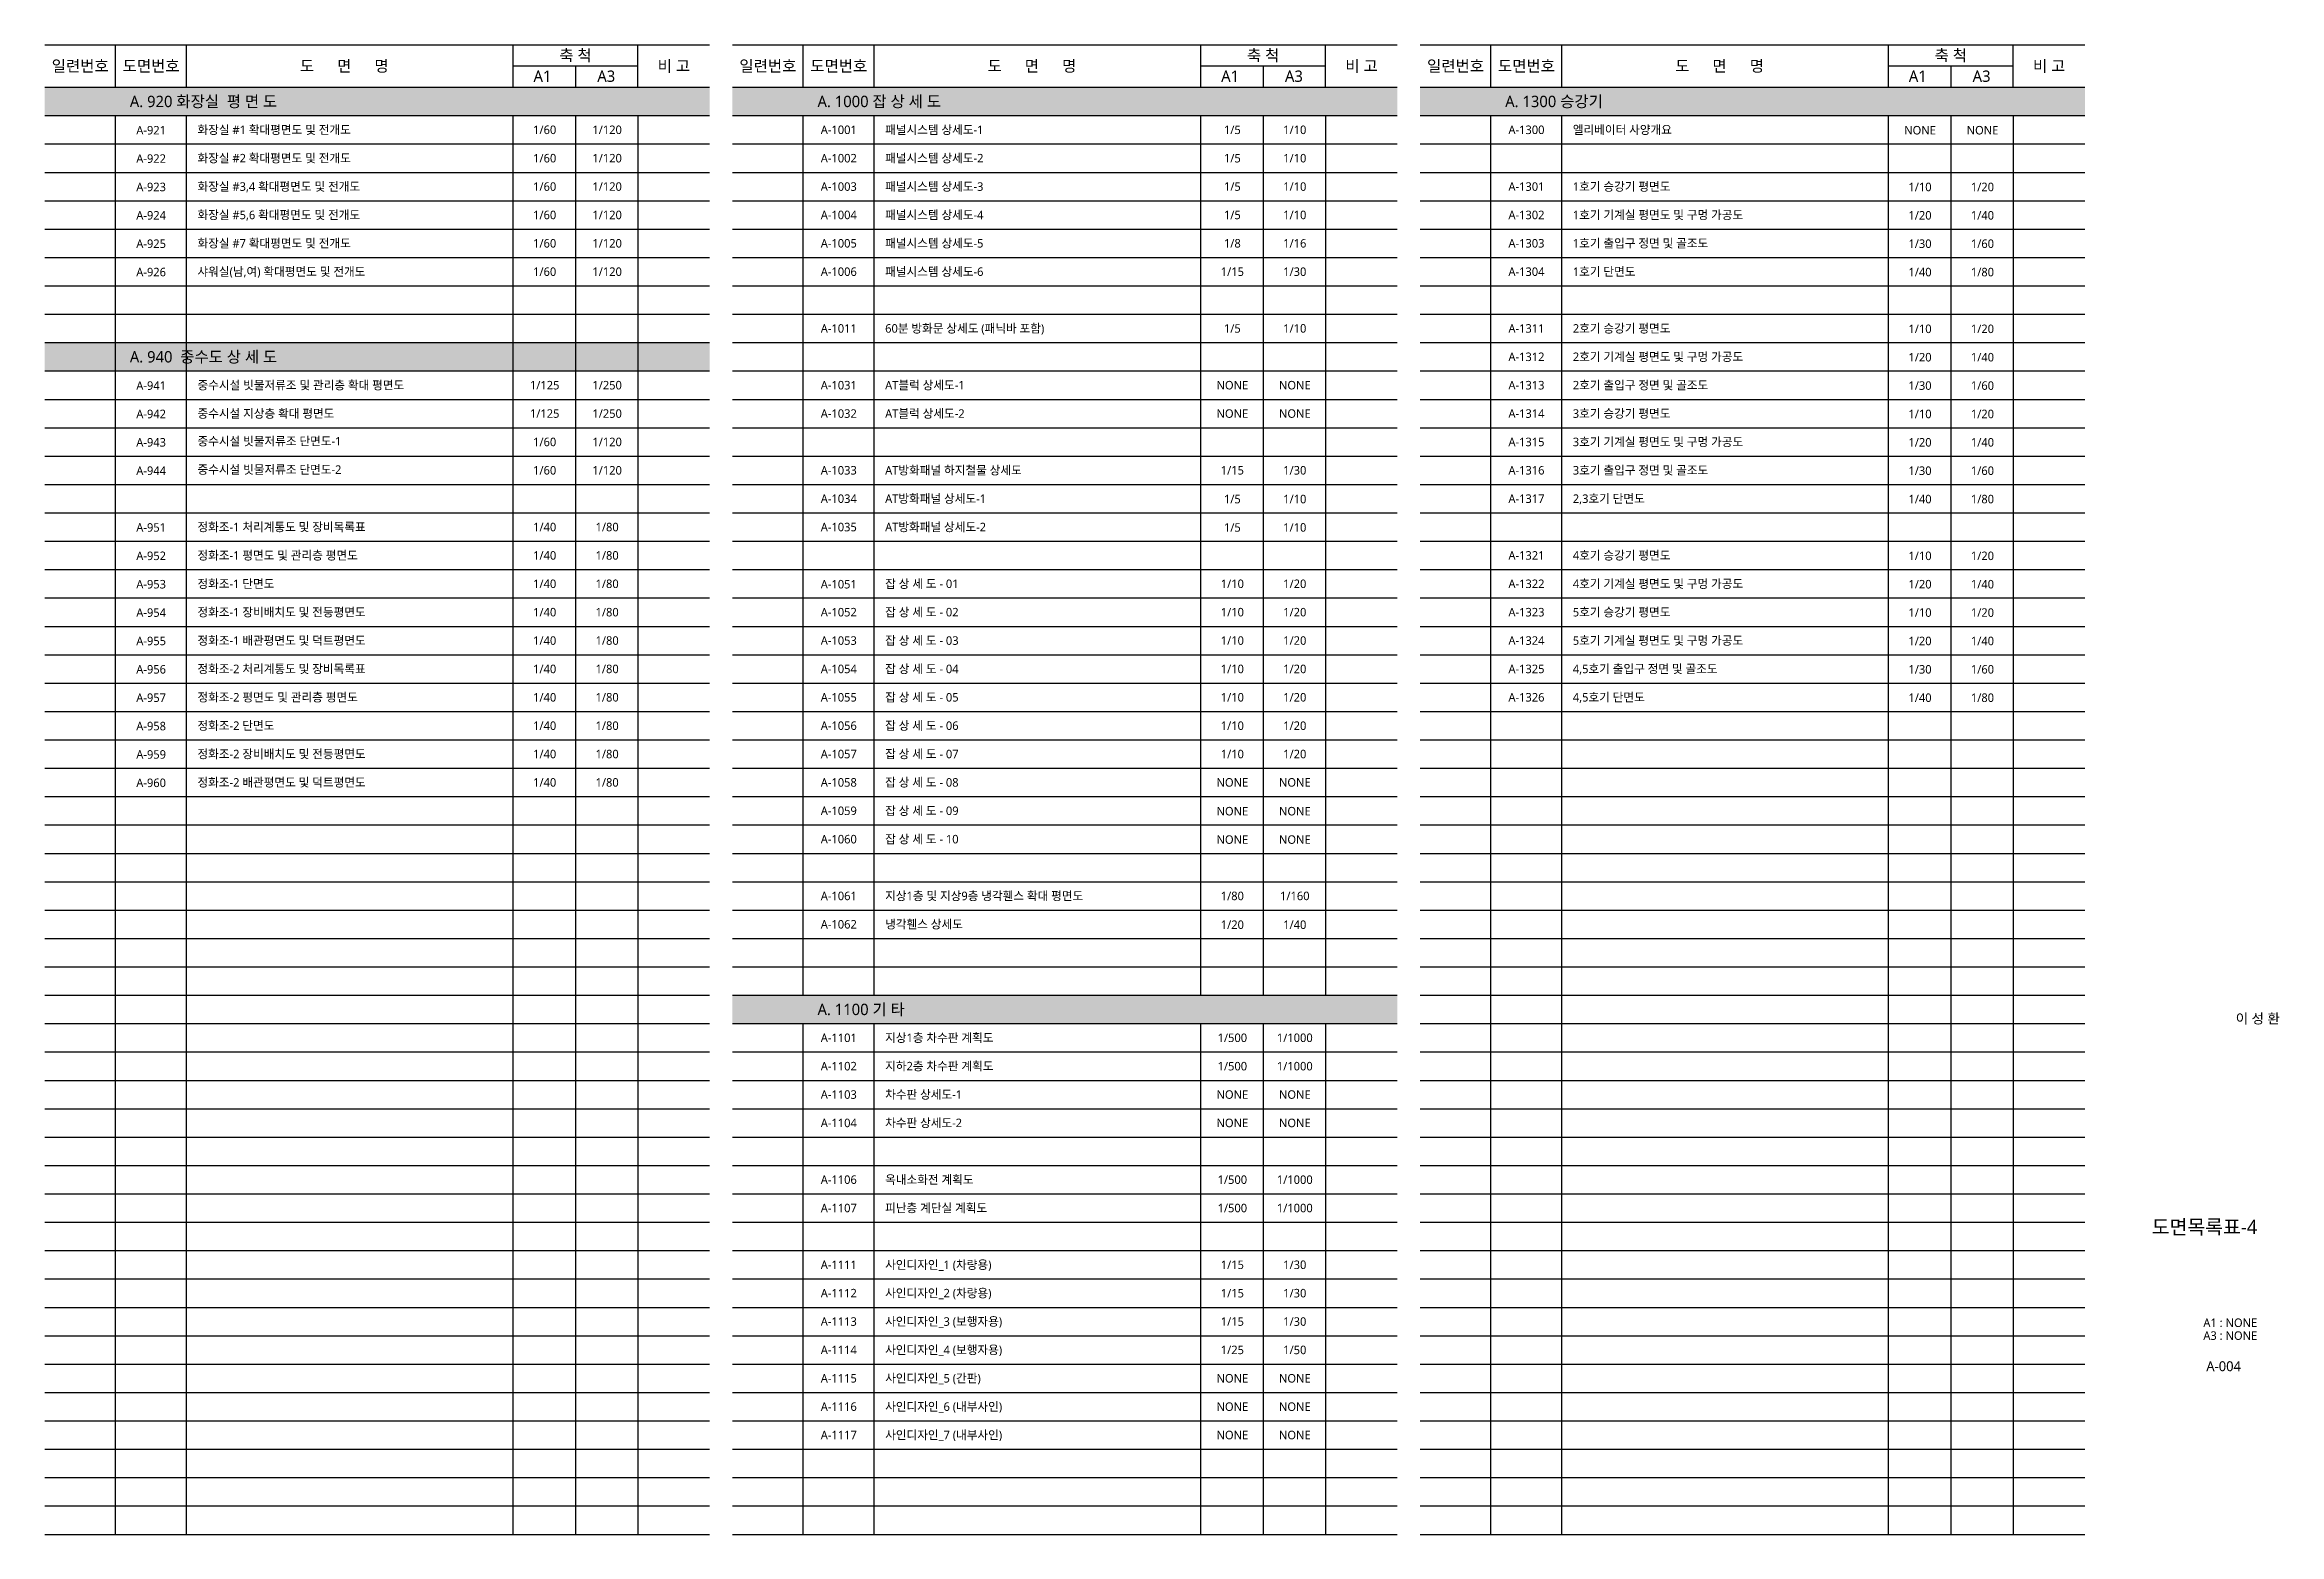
# Model space of a CAD drawing. Header units: millimetres. Extents: x 4153 to 7461, y -2683 to -2158.
# Drawn here: x 6673 to 7461, y -2683 to -2158 of the extents above; entities that cross this region are included whole.
import ezdxf
from ezdxf.enums import TextEntityAlignment as Align

# ---------------------------------------------------------------- set-up
doc = ezdxf.new("R2010")
doc.units = ezdxf.units.MM
doc.layers.get('0').update_dxf_attribs({"linetype": 'CONTINUOUS'})
for name, color, linetype in [('A-BORD-TEXT', 3, 'CONTINUOUS'), ('A-XXXX-SOLD', 252, 'CONTINUOUS'), ('A-XXXX-TABL', 7, 'CONTINUOUS'), ('A-XXXX-TXT2', 3, 'CONTINUOUS')]:
    doc.layers.add(name, color=color, linetype=linetype)
doc.styles.add('맑은고딕', font='malgun.ttf')

msp = doc.modelspace()

# ---------------------------------------------------------------- texts
at = {"layer": 'A-BORD-TEXT', "style": '맑은고딕'}
for s, p in [('이 성 환', (7460.75, -2503.45)), ('A-004', (7447.06, -2625.98))]:
    msp.add_text(s, height=3.5, dxfattribs=at).set_placement(p, align=Align.RIGHT)
msp.add_text('도면목록표-4', height=5, dxfattribs=at).set_placement((7434.24, -2575.15), align=Align.MIDDLE_CENTER)
for s, p in [('A1 : NONE', (7433.81, -2610.41)), ('A3 : NONE', (7433.81, -2614.94))]:
    msp.add_text(s, height=3, dxfattribs=at).set_placement(p)
at = {"layer": 'A-XXXX-TXT2', "style": '맑은고딕'}
for s, height, p in [('일련번호', 4, (6685.86, -2165.98)), ('도면번호', 4, (6710.86, -2165.98)), ('도      면      명', 4, (6778.9, -2165.98)), ('축 척', 4, (6860.37, -2162.23)), ('비 고', 4, (6894.99, -2165.98)), ('일련번호', 4, (6928.11, -2165.98)), ('도면번호', 4, (6953.11, -2165.98)), ('도      면      명', 4, (7021.15, -2165.98)), ('축 척', 4, (7102.62, -2162.23)), ('비 고', 4, (7137.24, -2165.98)), ('일련번호', 4, (7170.36, -2165.98)), ('도면번호', 4, (7195.36, -2165.98)), ('도      면      명', 4, (7263.4, -2165.98)), ('축 척', 4, (7344.87, -2162.23)), ('비 고', 4, (7379.49, -2165.98)), ('A1', 4, (7333.22, -2169.58)), ('A3', 4, (7355.69, -2169.58)), ('A-1300', 3, (7195.36, -2188.48)), ('NONE', 3, (7334, -2188.62)), ('NONE', 3, (7356, -2188.62)), ('A-922', 3, (6710.86, -2198.62)), ('1/60', 3, (6849.5, -2198.48)), ('1/120', 3, (6871.5, -2198.48)), ('A-1002', 3, (6953.11, -2198.48)), ('1/5', 3, (7091.75, -2198.48)), ('1/10', 3, (7113.75, -2198.48)), ('A-923', 3, (6710.86, -2208.62)), ('1/60', 3, (6849.5, -2208.48)), ('1/120', 3, (6871.5, -2208.48)), ('A-1003', 3, (6953.11, -2208.48)), ('1/5', 3, (7091.75, -2208.48)), ('1/10', 3, (7113.75, -2208.48)), ('A-1301', 3, (7195.36, -2208.48)), ('1/10', 3, (7334, -2208.62)), ('1/20', 3, (7356, -2208.62)), ('A-924', 3, (6710.86, -2218.62)), ('1/60', 3, (6849.5, -2218.48)), ('1/120', 3, (6871.5, -2218.48)), ('A-1004', 3, (6953.11, -2218.48)), ('1/5', 3, (7091.75, -2218.48)), ('1/10', 3, (7113.75, -2218.48)), ('A-1302', 3, (7195.36, -2218.48)), ('1/20', 3, (7334, -2218.62)), ('1/40', 3, (7356, -2218.62)), ('A-925', 3, (6710.86, -2228.62)), ('1/60', 3, (6849.5, -2228.48)), ('1/120', 3, (6871.5, -2228.48)), ('A-1005', 3, (6953.11, -2228.48)), ('1/8', 3, (7091.75, -2228.48)), ('1/16', 3, (7113.75, -2228.48)), ('A-1303', 3, (7195.36, -2228.48)), ('1/30', 3, (7334, -2228.62)), ('1/60', 3, (7356, -2228.62)), ('A-926', 3, (6710.86, -2238.62)), ('1/60', 3, (6849.5, -2238.48)), ('1/120', 3, (6871.5, -2238.48)), ('A-1006', 3, (6953.11, -2238.48)), ('1/15', 3, (7091.75, -2238.48)), ('1/30', 3, (7113.75, -2238.48)), ('A-1304', 3, (7195.36, -2238.48)), ('1/40', 3, (7334, -2238.62)), ('1/80', 3, (7356, -2238.62)), ('A-1011', 3, (6953.11, -2258.48)), ('1/5', 3, (7091.75, -2258.48)), ('1/10', 3, (7113.75, -2258.48)), ('A-1311', 3, (7195.36, -2258.48)), ('1/10', 3, (7334, -2258.62)), ('1/20', 3, (7356, -2258.62)), ('A-1312', 3, (7195.36, -2268.48)), ('1/20', 3, (7334, -2268.62)), ('1/40', 3, (7356, -2268.62)), ('A-941', 3, (6710.86, -2278.62)), ('1/125', 3, (6849.5, -2278.48)), ('1/250', 3, (6871.5, -2278.48)), ('A-1031', 3, (6953.11, -2278.48)), ('NONE', 3, (7091.75, -2278.48)), ('NONE', 3, (7113.75, -2278.48)), ('A-1313', 3, (7195.36, -2278.48)), ('1/30', 3, (7334, -2278.62)), ('1/60', 3, (7356, -2278.62)), ('A-942', 3, (6710.86, -2288.62)), ('1/125', 3, (6849.5, -2288.48)), ('1/250', 3, (6871.5, -2288.48)), ('A-1032', 3, (6953.11, -2288.48)), ('NONE', 3, (7091.75, -2288.48)), ('NONE', 3, (7113.75, -2288.48)), ('A-1314', 3, (7195.36, -2288.48)), ('1/10', 3, (7334, -2288.62)), ('1/20', 3, (7356, -2288.62)), ('A-943', 3, (6710.86, -2298.62)), ('1/60', 3, (6849.5, -2298.48)), ('1/120', 3, (6871.5, -2298.48)), ('A-1315', 3, (7195.36, -2298.48)), ('1/20', 3, (7334, -2298.62)), ('1/40', 3, (7356, -2298.62)), ('A-944', 3, (6710.86, -2308.62)), ('1/60', 3, (6849.5, -2308.48)), ('1/120', 3, (6871.5, -2308.48)), ('A-1033', 3, (6953.11, -2308.48)), ('1/15', 3, (7091.75, -2308.48)), ('1/30', 3, (7113.75, -2308.48)), ('A-1316', 3, (7195.36, -2308.48)), ('1/30', 3, (7334, -2308.62)), ('1/60', 3, (7356, -2308.62)), ('A-1034', 3, (6953.11, -2318.48)), ('1/5', 3, (7091.75, -2318.62)), ('1/10', 3, (7113.75, -2318.62)), ('A-1317', 3, (7195.36, -2318.48)), ('1/40', 3, (7334, -2318.62)), ('1/80', 3, (7356, -2318.62)), ('A-951', 3, (6710.86, -2328.62)), ('1/40', 3, (6849.5, -2328.48)), ('1/80', 3, (6871.5, -2328.48)), ('A-1035', 3, (6953.11, -2328.48)), ('1/5', 3, (7091.75, -2328.62)), ('1/10', 3, (7113.75, -2328.62)), ('A-952', 3, (6710.86, -2338.62)), ('1/40', 3, (6849.5, -2338.48)), ('1/80', 3, (6871.5, -2338.48)), ('A-1321', 3, (7195.36, -2338.48)), ('1/10', 3, (7334, -2338.62)), ('1/20', 3, (7356, -2338.62)), ('A-953', 3, (6710.86, -2348.62)), ('1/40', 3, (6849.5, -2348.48)), ('1/80', 3, (6871.5, -2348.48)), ('A-1051', 3, (6953.11, -2348.62)), ('1/10', 3, (7091.75, -2348.48)), ('1/20', 3, (7113.75, -2348.48)), ('A-1322', 3, (7195.36, -2348.48)), ('1/20', 3, (7334, -2348.62)), ('1/40', 3, (7356, -2348.62)), ('A-954', 3, (6710.86, -2358.62)), ('1/40', 3, (6849.5, -2358.48)), ('1/80', 3, (6871.5, -2358.48)), ('A-1052', 3, (6953.11, -2358.48)), ('1/10', 3, (7091.75, -2358.48)), ('1/20', 3, (7113.75, -2358.48)), ('A-1323', 3, (7195.36, -2358.48)), ('1/10', 3, (7334, -2358.62)), ('1/20', 3, (7356, -2358.62)), ('A-955', 3, (6710.86, -2368.62)), ('1/40', 3, (6849.5, -2368.48)), ('1/80', 3, (6871.5, -2368.48)), ('A-1053', 3, (6953.11, -2368.48)), ('1/10', 3, (7091.75, -2368.48)), ('1/20', 3, (7113.75, -2368.48)), ('A-1324', 3, (7195.36, -2368.48)), ('1/20', 3, (7334, -2368.62)), ('1/40', 3, (7356, -2368.62)), ('A-956', 3, (6710.86, -2378.62)), ('1/40', 3, (6849.5, -2378.48)), ('1/80', 3, (6871.5, -2378.48)), ('A-1054', 3, (6953.11, -2378.48)), ('1/10', 3, (7091.75, -2378.48)), ('1/20', 3, (7113.75, -2378.48)), ('A-1325', 3, (7195.36, -2378.48)), ('1/30', 3, (7334, -2378.62)), ('1/60', 3, (7356, -2378.62)), ('A-957', 3, (6710.86, -2388.62)), ('1/40', 3, (6849.5, -2388.48)), ('1/80', 3, (6871.5, -2388.48)), ('A-1055', 3, (6953.11, -2388.48)), ('1/10', 3, (7091.75, -2388.48)), ('1/20', 3, (7113.75, -2388.48)), ('A-1326', 3, (7195.36, -2388.48)), ('1/40', 3, (7334, -2388.62)), ('1/80', 3, (7356, -2388.62)), ('A-958', 3, (6710.86, -2398.62)), ('1/40', 3, (6849.5, -2398.48)), ('1/80', 3, (6871.5, -2398.48)), ('A-1056', 3, (6953.11, -2398.48)), ('1/10', 3, (7091.75, -2398.48)), ('1/20', 3, (7113.75, -2398.48)), ('A-959', 3, (6710.86, -2408.62)), ('1/40', 3, (6849.5, -2408.48)), ('1/80', 3, (6871.5, -2408.48)), ('A-1057', 3, (6953.11, -2408.48)), ('1/10', 3, (7091.75, -2408.48)), ('1/20', 3, (7113.75, -2408.48)), ('A-960', 3, (6710.86, -2418.62)), ('1/40', 3, (6849.5, -2418.48)), ('1/80', 3, (6871.5, -2418.48)), ('A-1058', 3, (6953.11, -2418.48)), ('NONE', 3, (7091.75, -2418.48)), ('NONE', 3, (7113.75, -2418.48)), ('A-1059', 3, (6953.11, -2428.48)), ('NONE', 3, (7091.75, -2428.62)), ('NONE', 3, (7113.75, -2428.62)), ('A-1060', 3, (6953.11, -2438.48)), ('NONE', 3, (7091.75, -2438.62)), ('NONE', 3, (7113.75, -2438.62)), ('A-1061', 3, (6953.11, -2458.48)), ('1/80', 3, (7091.75, -2458.48)), ('1/160', 3, (7113.75, -2458.48)), ('A-1062', 3, (6953.11, -2468.48)), ('1/20', 3, (7091.75, -2468.62)), ('1/40', 3, (7113.75, -2468.62)), ('A-1102', 3, (6953.11, -2518.48)), ('1/500', 3, (7091.75, -2518.48)), ('1/1000', 3, (7113.75, -2518.48)), ('A-1103', 3, (6953.11, -2528.48)), ('NONE', 3, (7091.75, -2528.48)), ('NONE', 3, (7113.75, -2528.48)), ('A-1104', 3, (6953.11, -2538.48)), ('NONE', 3, (7091.75, -2538.48)), ('NONE', 3, (7113.75, -2538.48)), ('A-1106', 3, (6953.11, -2558.48)), ('1/500', 3, (7091.75, -2558.48)), ('1/1000', 3, (7113.75, -2558.48)), ('A-1107', 3, (6953.11, -2568.48)), ('1/500', 3, (7091.75, -2568.48)), ('1/1000', 3, (7113.75, -2568.48)), ('A-1111', 3, (6953.11, -2588.48)), ('1/15', 3, (7091.75, -2588.48)), ('1/30', 3, (7113.75, -2588.48)), ('A-1112', 3, (6953.11, -2598.48)), ('1/15', 3, (7091.75, -2598.48)), ('1/30', 3, (7113.75, -2598.48)), ('A-1113', 3, (6953.11, -2608.48)), ('1/15', 3, (7091.75, -2608.48)), ('1/30', 3, (7113.75, -2608.48)), ('A-1114', 3, (6953.11, -2618.48)), ('1/25', 3, (7091.75, -2618.48)), ('1/50', 3, (7113.75, -2618.48)), ('A-1115', 3, (6953.11, -2628.48)), ('NONE', 3, (7091.75, -2628.48)), ('NONE', 3, (7113.75, -2628.48)), ('A-1116', 3, (6953.11, -2638.48)), ('NONE', 3, (7091.75, -2638.48)), ('NONE', 3, (7113.75, -2638.48)), ('A-1117', 3, (6953.11, -2648.48)), ('NONE', 3, (7091.75, -2648.48)), ('NONE', 3, (7113.75, -2648.48))]:
    msp.add_text(s, height=height, dxfattribs=at).set_placement(p, align=Align.MIDDLE_CENTER)
for s, height, p in [('A. 1300 승강기', 4, (7187.86, -2178.48)), ('엘리베이터 사양개요', 3, (7211.69, -2188.48)), ('화장실 #2 확대평면도 및 전개도', 3, (6727.19, -2198.48)), ('패널시스템 상세도-2', 3, (6969.44, -2198.48)), ('화장실 #3,4 확대평면도 및 전개도', 3, (6727.19, -2208.48)), ('패널시스템 상세도-3', 3, (6969.44, -2208.48)), ('1호기 승강기 평면도', 3, (7211.69, -2208.48)), ('화장실 #5,6 확대평면도 및 전개도', 3, (6727.19, -2218.48)), ('패널시스템 상세도-4', 3, (6969.44, -2218.48)), ('1호기 기계실 평면도 및 구멍 가공도', 3, (7211.69, -2218.48)), ('화장실 #7 확대평면도 및 전개도', 3, (6727.19, -2228.48)), ('패널시스템 상세도-5', 3, (6969.44, -2228.48)), ('1호기 출입구 정면 및 골조도', 3, (7211.69, -2228.48)), ('샤워실(남,여) 확대평면도 및 전개도', 3, (6727.19, -2238.48)), ('패널시스템 상세도-6', 3, (6969.44, -2238.48)), ('1호기 단면도', 3, (7211.69, -2238.48)), ('60분 방화문 상세도 (패닉바 포함)', 3, (6969.44, -2258.48)), ('2호기 승강기 평면도', 3, (7211.69, -2258.48)), ('A. 940  중수도 상 세 도', 4, (6703.36, -2268.48)), ('2호기 기계실 평면도 및 구멍 가공도', 3, (7211.69, -2268.48)), ('중수시설 빗물저류조 및 관리층 확대 평면도', 3, (6727.19, -2278.48)), ('AT블럭 상세도-1', 3, (6969.44, -2278.48)), ('2호기 출입구 정면 및 골조도', 3, (7211.69, -2278.48)), ('중수시설 지상층 확대 평면도', 3, (6727.19, -2288.48)), ('AT블럭 상세도-2', 3, (6969.44, -2288.48)), ('3호기 승강기 평면도', 3, (7211.69, -2288.48)), ('중수시설 빗물저류조 단면도-1', 3, (6727.19, -2298.23)), ('3호기 기계실 평면도 및 구멍 가공도', 3, (7211.69, -2298.48)), ('중수시설 빗물저류조 단면도-2', 3, (6727.19, -2308.23)), ('AT방화패널 하지철물 상세도', 3, (6969.44, -2308.48)), ('3호기 출입구 정면 및 골조도', 3, (7211.69, -2308.48)), ('AT방화패널 상세도-1', 3, (6969.44, -2318.48)), ('2,3호기 단면도', 3, (7211.69, -2318.48)), ('정화조-1 처리계통도 및 장비목록표', 3, (6727.19, -2328.48)), ('AT방화패널 상세도-2', 3, (6969.44, -2328.48)), ('정화조-1 평면도 및 관리층 평면도', 3, (6727.19, -2338.48)), ('4호기 승강기 평면도', 3, (7211.69, -2338.48)), ('정화조-1 단면도', 3, (6727.19, -2348.48)), ('잡 상 세 도 - 01', 3, (6969.44, -2348.48)), ('4호기 기계실 평면도 및 구멍 가공도', 3, (7211.69, -2348.48)), ('정화조-1 장비배치도 및 전등평면도', 3, (6727.19, -2358.48)), ('잡 상 세 도 - 02', 3, (6969.44, -2358.48)), ('5호기 승강기 평면도', 3, (7211.69, -2358.48)), ('정화조-1 배관평면도 및 덕트평면도', 3, (6727.19, -2368.48)), ('잡 상 세 도 - 03', 3, (6969.44, -2368.48)), ('5호기 기계실 평면도 및 구멍 가공도', 3, (7211.69, -2368.48)), ('정화조-2 처리계통도 및 장비목록표', 3, (6727.19, -2378.48)), ('잡 상 세 도 - 04', 3, (6969.44, -2378.48)), ('4,5호기 출입구 정면 및 골조도', 3, (7211.69, -2378.48)), ('정화조-2 평면도 및 관리층 평면도', 3, (6727.19, -2388.48)), ('잡 상 세 도 - 05', 3, (6969.44, -2388.48)), ('4,5호기 단면도', 3, (7211.69, -2388.48)), ('정화조-2 단면도', 3, (6727.19, -2398.48)), ('잡 상 세 도 - 06', 3, (6969.44, -2398.48)), ('정화조-2 장비배치도 및 전등평면도', 3, (6727.19, -2408.48)), ('잡 상 세 도 - 07', 3, (6969.44, -2408.48)), ('정화조-2 배관평면도 및 덕트평면도', 3, (6727.19, -2418.48)), ('잡 상 세 도 - 08', 3, (6969.44, -2418.48)), ('잡 상 세 도 - 09', 3, (6969.44, -2428.48)), ('잡 상 세 도 - 10', 3, (6969.44, -2438.48)), ('지상1층 및 지상9층 냉각휀스 확대 평면도', 3, (6969.44, -2458.48)), ('냉각휀스 상세도', 3, (6969.44, -2468.48)), ('지하2층 차수판 계획도', 3, (6969.44, -2518.48)), ('차수판 상세도-1', 3, (6969.44, -2528.48)), ('차수판 상세도-2', 3, (6969.44, -2538.48)), ('옥내소화전 계획도', 3, (6969.44, -2558.48)), ('피난층 계단실 계획도', 3, (6969.44, -2568.48)), ('사인디자인_1 (차량용)', 3, (6969.44, -2588.48)), ('사인디자인_2 (차량용)', 3, (6969.44, -2598.48)), ('사인디자인_3 (보행자용)', 3, (6969.44, -2608.48)), ('사인디자인_4 (보행자용)', 3, (6969.44, -2618.48)), ('사인디자인_5 (간판)', 3, (6969.44, -2628.48)), ('사인디자인_6 (내부사인)', 3, (6969.44, -2638.48)), ('사인디자인_7 (내부사인)', 3, (6969.44, -2648.48))]:
    msp.add_text(s, height=height, dxfattribs=at).set_placement(p, align=Align.MIDDLE_LEFT)

# ---------------------------------------------------------------- blocks, each defined once
blk = doc.blocks.new('Table')
at = {"layer": 'A-XXXX-TABL', "color": 2}
for p, q in [((0, 525), (234.25, 525)), ((242.25, 525), (476.5, 525)), ((484.5, 525), (718.75, 525)), ((0, 510), (234.25, 510)), ((242.25, 510), (476.5, 510)), ((484.5, 510), (718.75, 510)), ((0, 0), (234.25, 0)), ((242.25, 0), (476.5, 0)), ((484.5, 0), (718.75, 0))]:
    blk.add_line(p, q, dxfattribs=at)
at = {"layer": 'A-XXXX-TABL'}
for p, q in [((25, 510), (25, 525)), ((50, 510), (50, 525)), ((165, 510), (165, 525)), ((209, 510), (209, 525)), ((267.25, 510), (267.25, 525)), ((292.25, 510), (292.25, 525)), ((407.25, 510), (407.25, 525)), ((451.25, 510), (451.25, 525)), ((509.5, 510), (509.5, 525)), ((534.5, 510), (534.5, 525)), ((649.5, 510), (649.5, 525)), ((693.5, 510), (693.5, 525)), ((165, 517.5), (209, 517.5)), ((187, 517.5), (187, 510)), ((407.25, 517.5), (451.25, 517.5)), ((429.25, 517.5), (429.25, 510)), ((649.5, 517.5), (693.5, 517.5)), ((671.5, 517.5), (671.5, 510)), ((25, 0), (25, 500)), ((50, 0), (50, 500)), ((165, 0), (165, 500)), ((187, 500), (187, 0)), ((209, 500), (209, 0)), ((267.25, 0), (267.25, 500)), ((292.25, 0), (292.25, 500)), ((407.25, 0), (407.25, 500)), ((429.25, 500), (429.25, 0)), ((451.25, 500), (451.25, 0)), ((509.5, 0), (509.5, 500)), ((534.5, 0), (534.5, 500)), ((649.5, 0), (649.5, 500)), ((671.5, 500), (671.5, 0)), ((693.5, 500), (693.5, 0))]:
    blk.add_line(p, q, dxfattribs=at)
at = {"layer": 'A-XXXX-TABL', "color": 3}
for p, q in [((0, 500), (234.25, 500)), ((242.25, 500), (476.5, 500)), ((484.5, 500), (718.75, 500))]:
    blk.add_line(p, q, dxfattribs=at)
at = {"layer": 'A-XXXX-TABL', "color": 8}
for p, q in [((0, 490), (234.25, 490)), ((242.25, 490), (476.5, 490)), ((484.5, 490), (718.75, 490)), ((0, 480), (234.25, 480)), ((242.25, 480), (476.5, 480)), ((484.5, 480), (718.75, 480)), ((0, 470), (234.25, 470)), ((242.25, 470), (476.5, 470)), ((484.5, 470), (718.75, 470)), ((0, 460), (234.25, 460)), ((242.25, 460), (476.5, 460)), ((484.5, 460), (718.75, 460)), ((0, 450), (234.25, 450)), ((242.25, 450), (476.5, 450)), ((484.5, 450), (718.75, 450)), ((0, 440), (234.25, 440)), ((242.25, 440), (476.5, 440)), ((484.5, 440), (718.75, 440)), ((0, 430), (234.25, 430)), ((242.25, 430), (476.5, 430)), ((484.5, 430), (718.75, 430)), ((0, 420), (234.25, 420)), ((242.25, 420), (476.5, 420)), ((484.5, 420), (718.75, 420)), ((0, 410), (234.25, 410)), ((242.25, 410), (476.5, 410)), ((484.5, 410), (718.75, 410)), ((0, 400), (234.25, 400)), ((242.25, 400), (476.5, 400)), ((484.5, 400), (718.75, 400)), ((0, 390), (234.25, 390)), ((242.25, 390), (476.5, 390)), ((484.5, 390), (718.75, 390)), ((0, 380), (234.25, 380)), ((242.25, 380), (476.5, 380)), ((484.5, 380), (718.75, 380)), ((0, 370), (234.25, 370)), ((242.25, 370), (476.5, 370)), ((484.5, 370), (718.75, 370)), ((0, 360), (234.25, 360)), ((242.25, 360), (476.5, 360)), ((484.5, 360), (718.75, 360)), ((0, 350), (234.25, 350)), ((242.25, 350), (476.5, 350)), ((484.5, 350), (718.75, 350)), ((0, 340), (234.25, 340)), ((242.25, 340), (476.5, 340)), ((484.5, 340), (718.75, 340)), ((0, 330), (234.25, 330)), ((242.25, 330), (476.5, 330)), ((484.5, 330), (718.75, 330)), ((0, 320), (234.25, 320)), ((242.25, 320), (476.5, 320)), ((484.5, 320), (718.75, 320)), ((0, 310), (234.25, 310)), ((242.25, 310), (476.5, 310)), ((484.5, 310), (718.75, 310)), ((0, 300), (234.25, 300)), ((242.25, 300), (476.5, 300)), ((484.5, 300), (718.75, 300)), ((0, 290), (234.25, 290)), ((242.25, 290), (476.5, 290)), ((484.5, 290), (718.75, 290)), ((0, 280), (234.25, 280)), ((242.25, 280), (476.5, 280)), ((484.5, 280), (718.75, 280)), ((0, 270), (234.25, 270)), ((242.25, 270), (476.5, 270)), ((484.5, 270), (718.75, 270)), ((0, 260), (234.25, 260)), ((242.25, 260), (476.5, 260)), ((484.5, 260), (718.75, 260)), ((0, 250), (234.25, 250)), ((242.25, 250), (476.5, 250)), ((484.5, 250), (718.75, 250)), ((0, 240), (234.25, 240)), ((242.25, 240), (476.5, 240)), ((484.5, 240), (718.75, 240)), ((0, 230), (234.25, 230)), ((242.25, 230), (476.5, 230)), ((484.5, 230), (718.75, 230)), ((0, 220), (234.25, 220)), ((242.25, 220), (476.5, 220)), ((484.5, 220), (718.75, 220)), ((0, 210), (234.25, 210)), ((242.25, 210), (476.5, 210)), ((484.5, 210), (718.75, 210)), ((0, 200), (234.25, 200)), ((242.25, 200), (476.5, 200)), ((484.5, 200), (718.75, 200)), ((0, 190), (234.25, 190)), ((242.25, 190), (476.5, 190)), ((484.5, 190), (718.75, 190)), ((0, 180), (234.25, 180)), ((242.25, 180), (476.5, 180)), ((484.5, 180), (718.75, 180)), ((0, 170), (234.25, 170)), ((242.25, 170), (476.5, 170)), ((484.5, 170), (718.75, 170)), ((0, 160), (234.25, 160)), ((242.25, 160), (476.5, 160)), ((484.5, 160), (718.75, 160)), ((0, 150), (234.25, 150)), ((242.25, 150), (476.5, 150)), ((484.5, 150), (718.75, 150)), ((0, 140), (234.25, 140)), ((242.25, 140), (476.5, 140)), ((484.5, 140), (718.75, 140)), ((0, 130), (234.25, 130)), ((242.25, 130), (476.5, 130)), ((484.5, 130), (718.75, 130)), ((0, 120), (234.25, 120)), ((242.25, 120), (476.5, 120)), ((484.5, 120), (718.75, 120)), ((0, 110), (234.25, 110)), ((242.25, 110), (476.5, 110)), ((484.5, 110), (718.75, 110)), ((0, 100), (234.25, 100)), ((242.25, 100), (476.5, 100)), ((484.5, 100), (718.75, 100)), ((0, 90), (234.25, 90)), ((242.25, 90), (476.5, 90)), ((484.5, 90), (718.75, 90)), ((0, 80), (234.25, 80)), ((242.25, 80), (476.5, 80)), ((484.5, 80), (718.75, 80)), ((0, 70), (234.25, 70)), ((242.25, 70), (476.5, 70)), ((484.5, 70), (718.75, 70)), ((0, 60), (234.25, 60)), ((242.25, 60), (476.5, 60)), ((484.5, 60), (718.75, 60)), ((0, 50), (234.25, 50)), ((242.25, 50), (476.5, 50)), ((484.5, 50), (718.75, 50)), ((0, 40), (234.25, 40)), ((242.25, 40), (476.5, 40)), ((484.5, 40), (718.75, 40)), ((0, 30), (234.25, 30)), ((242.25, 30), (476.5, 30)), ((484.5, 30), (718.75, 30)), ((0, 20), (234.25, 20)), ((242.25, 20), (476.5, 20)), ((484.5, 20), (718.75, 20)), ((0, 10), (234.25, 10)), ((242.25, 10), (476.5, 10)), ((484.5, 10), (718.75, 10))]:
    blk.add_line(p, q, dxfattribs=at)

# ---------------------------------------------------------------- hatches: boundary and pattern name
at = {"layer": 'A-XXXX-SOLD'}
h = msp.add_hatch(color=256, dxfattribs=at)
h.dxf.hatch_style = 1
h.paths.add_polyline_path([(6673.36, -2183.48), (6673.36, -2173.48), (6907.61, -2173.48), (6907.61, -2183.48)])
h = msp.add_hatch(color=256, dxfattribs=at)
h.dxf.hatch_style = 1
h.paths.add_polyline_path([(7157.86, -2183.48), (7157.86, -2173.48), (7392.11, -2173.48), (7392.11, -2183.48)])
h = msp.add_hatch(color=256, dxfattribs=at)
h.dxf.hatch_style = 1
h.paths.add_polyline_path([(6673.36, -2273.48), (6673.36, -2263.48), (6907.61, -2263.48), (6907.61, -2273.48)])

# ---------------------------------------------------------------- linework, layer by layer
at = {"layer": 'A-XXXX-TABL', "color": 3}
for p, q in [((7157.86, -2173.48), (7392.11, -2173.48)), ((7157.86, -2183.48), (7392.11, -2183.48)), ((6673.36, -2263.48), (6907.61, -2263.48)), ((6673.36, -2273.48), (6907.61, -2273.48))]:
    msp.add_line(p, q, dxfattribs=at)

msp.set_redraw_order([(e.dxf.handle, doc.entitydb.next_handle()) for e in msp.query("TEXT MTEXT ATTDEF DIMENSION ARC_DIMENSION")])  # texts and dimensions are drawn at this point

# ---------------------------------------------------------------- wipeouts: each hides what was drawn before it
msp.add_wipeout([(6915.61, -2173.48), (6915.61, -2183.48), (7149.86, -2183.48), (7149.86, -2173.48)])

# ---------------------------------------------------------------- next in the draw order: hatches: boundary and pattern name
at = {"layer": 'A-XXXX-SOLD'}
h = msp.add_hatch(color=256, dxfattribs=at)
h.dxf.hatch_style = 1
h.paths.add_polyline_path([(6915.61, -2183.48), (6915.61, -2173.48), (7149.86, -2173.48), (7149.86, -2183.48)])

# ---------------------------------------------------------------- next in the draw order: linework, layer by layer
at = {"layer": 'A-XXXX-TABL', "color": 3}
for p, q in [((6915.61, -2173.48), (7149.86, -2173.48)), ((6915.61, -2183.48), (7149.86, -2183.48))]:
    msp.add_line(p, q, dxfattribs=at)

# ---------------------------------------------------------------- next in the draw order: block references
msp.add_blockref('Table', (6673.36, -2683.48))

# ---------------------------------------------------------------- next in the draw order: texts
at = {"layer": 'A-XXXX-TXT2', "style": '맑은고딕'}
for s, height, p in [('A1', 4, (7090.97, -2169.58)), ('A3', 4, (7113.44, -2169.58)), ('A-1001', 3, (6953.11, -2188.48)), ('1/5', 3, (7091.75, -2188.48)), ('1/10', 3, (7113.75, -2188.48))]:
    msp.add_text(s, height=height, dxfattribs=at).set_placement(p, align=Align.MIDDLE_CENTER)
for s, height, p in [('A. 1000 잡 상 세 도', 4, (6945.61, -2178.48)), ('패널시스템 상세도-1', 3, (6969.44, -2188.48))]:
    msp.add_text(s, height=height, dxfattribs=at).set_placement(p, align=Align.MIDDLE_LEFT)

# ---------------------------------------------------------------- next in the draw order: wipeouts: each hides what was drawn before it
for points in [[(6673.36, -2173.48), (6673.36, -2183.48), (6907.61, -2183.48), (6907.61, -2173.48)], [(6915.61, -2493.48), (6915.61, -2503.48), (7149.86, -2503.48), (7149.86, -2493.48)]]:
    msp.add_wipeout(points)

# ---------------------------------------------------------------- next in the draw order: hatches: boundary and pattern name
at = {"layer": 'A-XXXX-SOLD'}
h = msp.add_hatch(color=256, dxfattribs=at)
h.dxf.hatch_style = 1
h.paths.add_polyline_path([(6673.36, -2183.48), (6673.36, -2173.48), (6907.61, -2173.48), (6907.61, -2183.48)])
h = msp.add_hatch(color=256, dxfattribs=at)
h.dxf.hatch_style = 1
h.paths.add_polyline_path([(6915.61, -2503.48), (6915.61, -2493.48), (7149.86, -2493.48), (7149.86, -2503.48)])

# ---------------------------------------------------------------- next in the draw order: linework, layer by layer
at = {"layer": 'A-XXXX-TABL', "color": 3}
for p, q in [((6673.36, -2173.48), (6907.61, -2173.48)), ((6673.36, -2183.48), (6907.61, -2183.48)), ((6915.61, -2493.48), (7149.86, -2493.48)), ((6915.61, -2503.48), (7149.86, -2503.48))]:
    msp.add_line(p, q, dxfattribs=at)

# ---------------------------------------------------------------- next in the draw order: texts
at = {"layer": 'A-XXXX-TXT2', "style": '맑은고딕'}
for s, height, p in [('A1', 4, (6848.72, -2169.58)), ('A3', 4, (6871.19, -2169.58)), ('A-921', 3, (6710.86, -2188.62)), ('1/60', 3, (6849.5, -2188.48)), ('1/120', 3, (6871.5, -2188.48)), ('A-1101', 3, (6953.11, -2508.48)), ('1/500', 3, (7091.75, -2508.48)), ('1/1000', 3, (7113.75, -2508.48))]:
    msp.add_text(s, height=height, dxfattribs=at).set_placement(p, align=Align.MIDDLE_CENTER)
for s, height, p in [('A. 920 화장실  평 면 도', 4, (6703.36, -2178.48)), ('화장실 #1 확대평면도 및 전개도', 3, (6727.19, -2188.48)), ('A. 1100 기 타', 4, (6945.61, -2498.48)), ('지상1층 차수판 계획도', 3, (6969.44, -2508.48))]:
    msp.add_text(s, height=height, dxfattribs=at).set_placement(p, align=Align.MIDDLE_LEFT)

doc.saveas('drawing.dxf')
